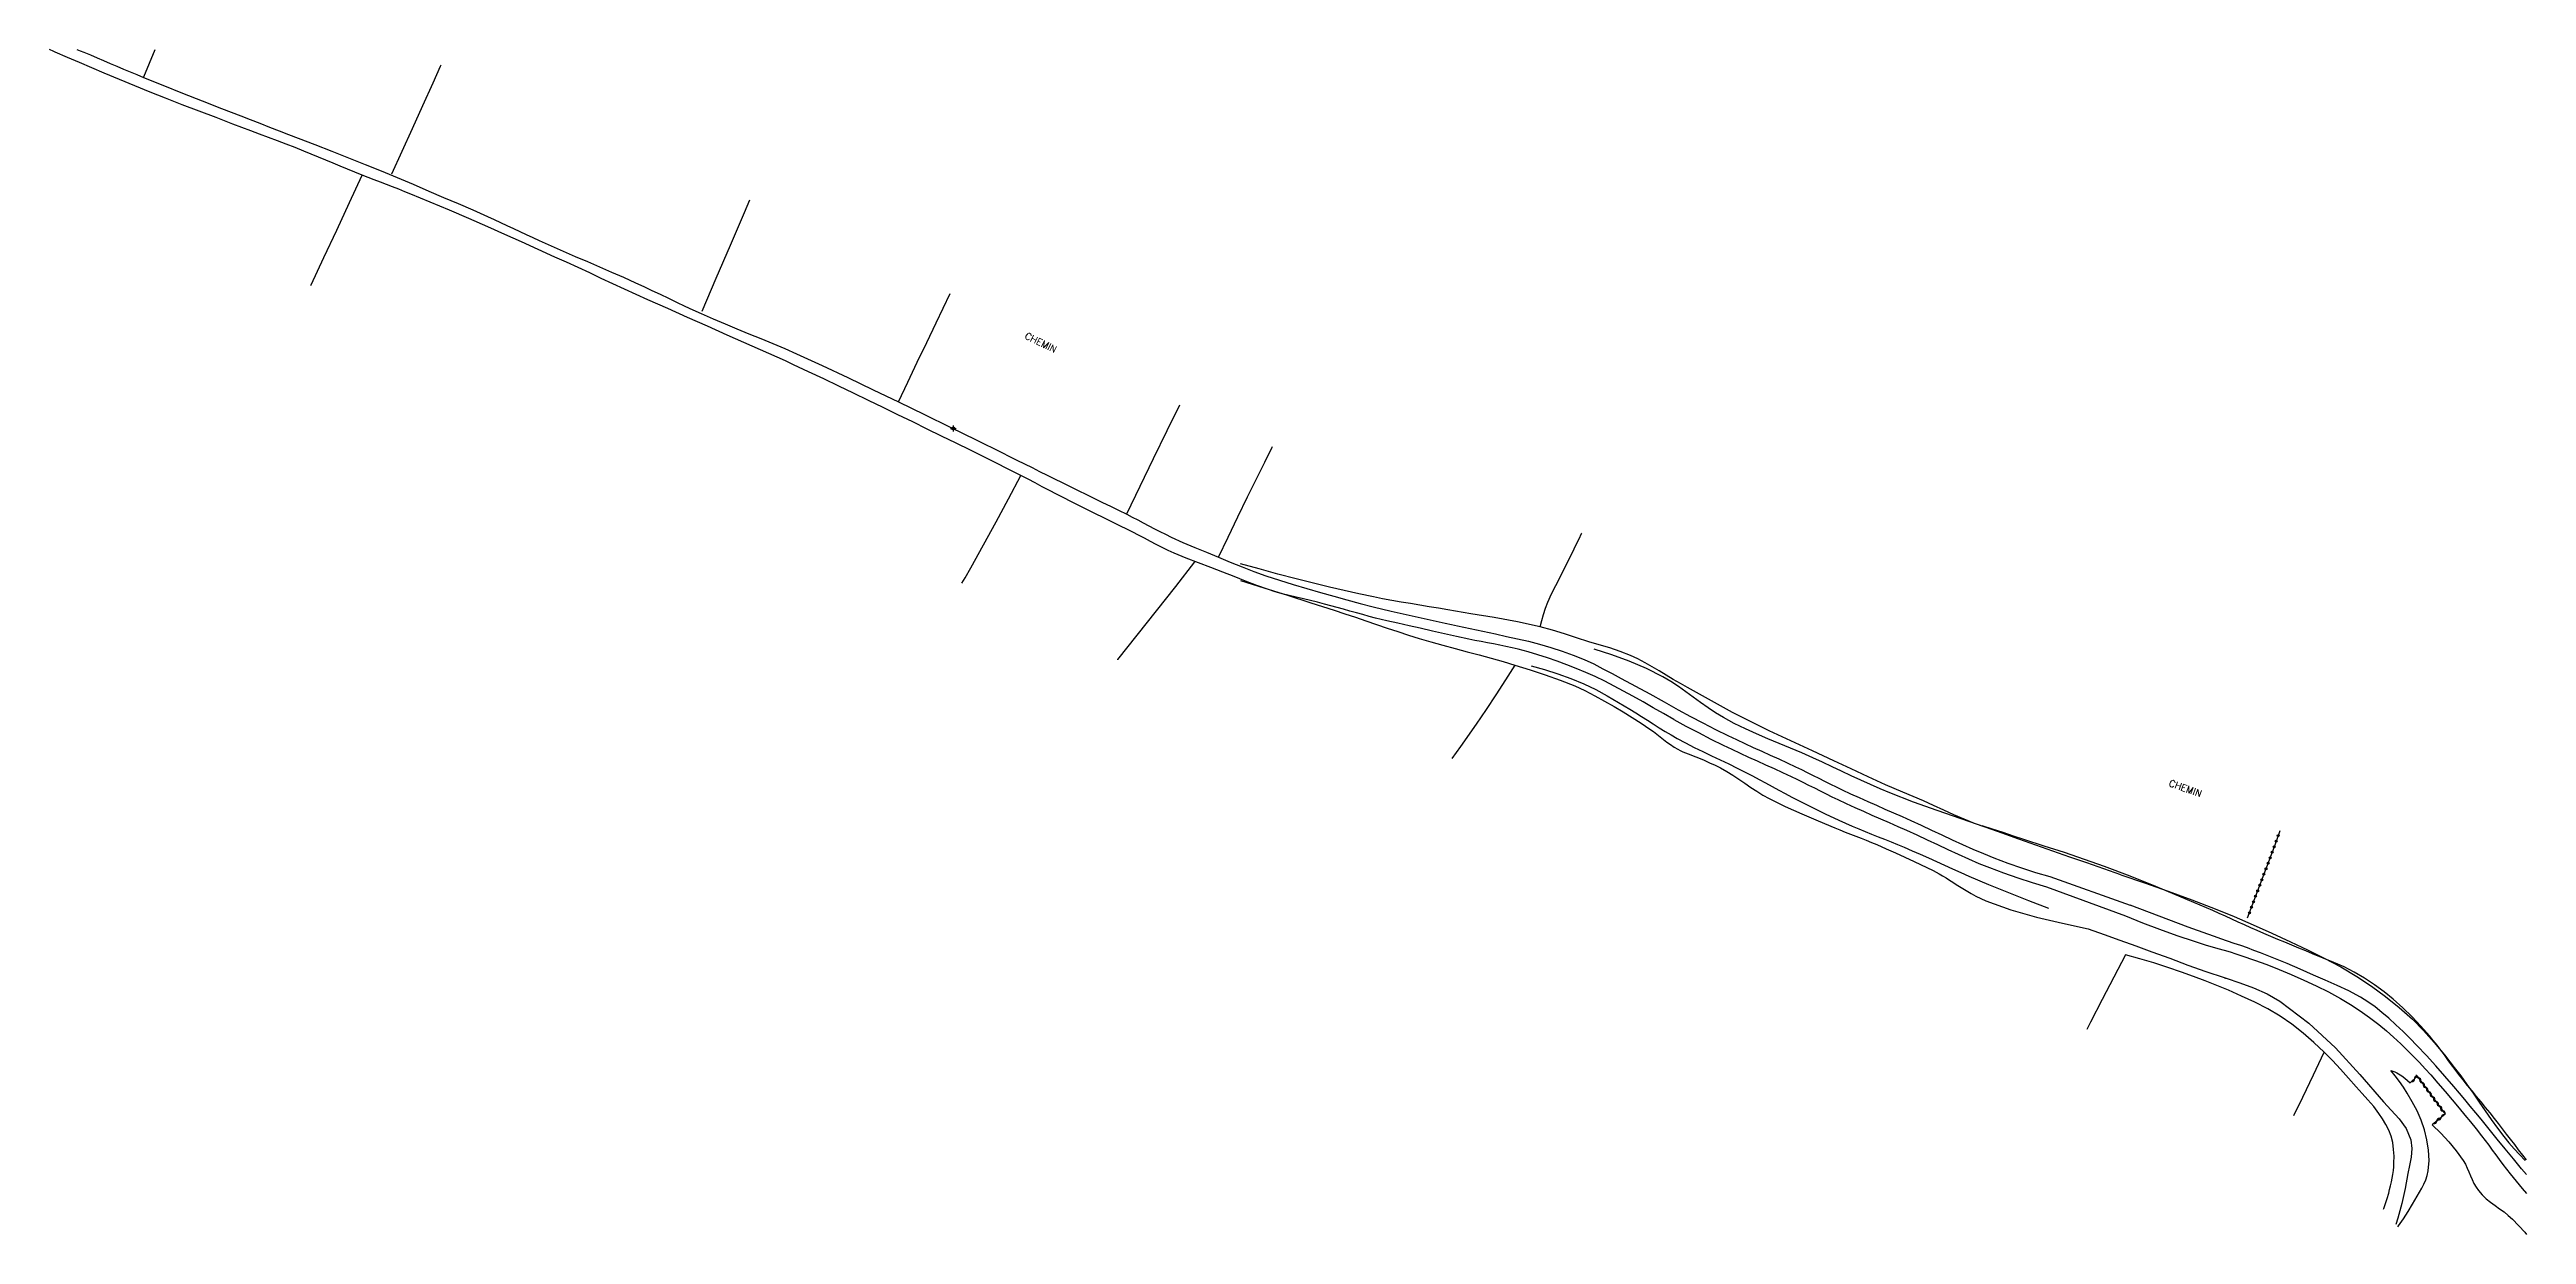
# Model space of a CAD drawing. Header units: millimetres. Extents: x 193000 to 194000, y 156000 to 157000.
# Drawn here: x 193368 to 194000, y 156369 to 156671 of the extents above; entities that cross this region are included whole.
import ezdxf
from ezdxf.enums import TextEntityAlignment as Align

# ---------------------------------------------------------------- set-up
doc = ezdxf.new("R2010")
doc.units = ezdxf.units.MM
doc.layers.get('0').update_dxf_attribs({"linetype": 'CONTINUOUS'})
for name, color, linetype in [('W0071', 7, 'CONTINUOUS'), ('W0211', 2, 'CONTINUOUS'), ('W0214', 2, 'CONTINUOUS'), ('W0300', 7, 'CONTINUOUS'), ('W0310', 3, 'CONTINUOUS'), ('W0323', 7, 'CONTINUOUS'), ('W0330', 7, 'CONTINUOUS'), ('W0853', 7, 'CONTINUOUS'), ('W0989', 7, 'CONTINUOUS')]:
    doc.layers.add(name, color=color, linetype=linetype)
doc.styles.get("Standard").update_dxf_attribs({"font": 'romans.shx', "width": 0.85})

msp = doc.modelspace()

# ---------------------------------------------------------------- texts
at = {"layer": 'W0989'}
for rotation, p in [(334.05247, (193620.78, 156596.2)), (340.23883, (193912.96, 156482.43))]:
    msp.add_text('CHEMIN', height=1.75, rotation=rotation, dxfattribs=at).set_placement(p, align=Align.MIDDLE)

# ---------------------------------------------------------------- blocks, each defined once
blk = doc.blocks.new('T853')
for p, q in [((-0.75, 0), (0.75, 0)), ((0, 0.75), (0, -0.75))]:
    blk.add_line(p, q)
blk.add_ellipse((0, 0), major_axis=(-0.265, 0.265), ratio=1, start_param=3.926991, end_param=10.210176)
blk = doc.blocks.new('t323o')
at = {"color": 0, "linetype": 'Continuous'}
for radius in [0.25, 0.15]:
    blk.add_circle((0, 0), radius, dxfattribs=at)
blk = doc.blocks.new('t310o')
at = {"color": 0, "linetype": 'Continuous'}
for centre, start, end in [((-0.5, 0.38), 216.8699, 323.1304), ((0.5, -0.37), 36.8699, 143.1303)]:
    blk.add_arc(centre, 0.625, start, end, dxfattribs=at)

# ---------------------------------------------------------------- linework, layer by layer
at = {"layer": 'W0071'}
for points in [[(193782.32, 156500.01), (193779.73, 156501.53), (193777.12, 156503.02), (193774.5, 156504.49), (193771.87, 156505.93), (193769.49, 156507.23), (193767.11, 156508.52), (193764.71, 156509.78), (193762.27, 156510.96), (193759.87, 156512.03), (193757.45, 156513.04), (193755.01, 156513.99), (193752.55, 156514.9), (193750.09, 156515.74), (193747.62, 156516.53), (193745.13, 156517.26), (193742.63, 156517.93), (193741.06, 156518.31), (193739.49, 156518.66), (193737.91, 156518.98), (193736.33, 156519.28), (193734.75, 156519.58), (193733.17, 156519.88), (193731.59, 156520.19), (193730.01, 156520.51), (193726.91, 156521.19), (193723.81, 156521.88), (193720.72, 156522.59), (193717.63, 156523.29), (193714.77, 156523.93), (193711.92, 156524.57), (193709.06, 156525.22), (193706.22, 156525.91), (193704.58, 156526.33), (193702.95, 156526.77), (193701.32, 156527.22), (193699.69, 156527.67), (193698.07, 156528.13), (193696.44, 156528.58), (193694.81, 156529.03), (193693.18, 156529.47), (193691.39, 156529.93), (193689.59, 156530.37), (193687.79, 156530.79), (193685.99, 156531.22), (193684.19, 156531.66), (193682.4, 156532.12), (193680.62, 156532.61), (193678.85, 156533.15), (193675.91, 156534.17), (193673.02, 156535.3), (193670.14, 156536.47), (193667.26, 156537.62), (193664.14, 156538.8), (193661.02, 156539.97), (193657.91, 156541.17), (193654.84, 156542.47), (193653.29, 156543.18), (193651.76, 156543.93), (193650.24, 156544.69), (193648.73, 156545.47), (193647.23, 156546.26), (193645.73, 156547.05), (193644.22, 156547.83), (193642.7, 156548.6), (193641.15, 156549.37), (193639.59, 156550.13), (193638.04, 156550.89), (193636.48, 156551.65), (193634.92, 156552.41), (193633.37, 156553.17), (193631.82, 156553.94), (193630.27, 156554.71), (193628.44, 156555.64), (193626.61, 156556.58), (193624.79, 156557.53), (193622.97, 156558.48), (193621.15, 156559.43), (193619.33, 156560.38), (193617.5, 156561.33), (193615.67, 156562.27), (193612.47, 156563.9), (193609.26, 156565.52), (193606.05, 156567.14), (193602.83, 156568.74), (193599.15, 156570.56), (193595.46, 156572.36), (193591.76, 156574.15), (193588.07, 156575.94), (193584.3, 156577.78), (193580.54, 156579.62), (193576.77, 156581.45), (193572.99, 156583.27), (193569.17, 156585.11), (193565.35, 156586.95), (193561.51, 156588.78), (193557.67, 156590.57), (193555.56, 156591.53), (193553.45, 156592.48), (193551.33, 156593.43), (193549.21, 156594.36), (193547.09, 156595.29), (193544.97, 156596.23), (193542.85, 156597.16), (193540.73, 156598.1), (193535.67, 156600.36), (193530.61, 156602.62), (193525.54, 156604.88), (193520.49, 156607.16), (193517.51, 156608.51), (193514.53, 156609.87), (193511.56, 156611.23), (193508.58, 156612.6), (193505.61, 156613.97), (193502.64, 156615.33), (193499.66, 156616.7), (193496.68, 156618.05), (193492.43, 156619.98), (193488.18, 156621.91), (193483.92, 156623.83), (193479.65, 156625.72), (193474.75, 156627.86), (193469.84, 156629.97), (193464.92, 156632.05), (193459.98, 156634.1), (193458.43, 156634.72), (193456.87, 156635.33), (193455.31, 156635.93), (193453.75, 156636.53), (193452.19, 156637.13), (193450.63, 156637.73), (193449.08, 156638.33), (193447.52, 156638.95), (193445.66, 156639.7), (193443.81, 156640.47), (193441.95, 156641.24), (193440.1, 156642.02), (193438.25, 156642.8), (193436.39, 156643.57), (193434.53, 156644.33), (193432.67, 156645.08), (193430.41, 156645.97), (193428.15, 156646.84), (193425.89, 156647.71), (193423.62, 156648.56), (193421.35, 156649.42), (193419.08, 156650.27), (193416.81, 156651.13), (193414.54, 156651.99), (193410.23, 156653.62), (193405.92, 156655.24), (193401.61, 156656.88), (193397.32, 156658.55), (193393.39, 156660.13), (193389.47, 156661.74), (193385.56, 156663.37), (193381.65, 156665.01), (193378.52, 156666.33), (193375.4, 156667.67), (193372.28, 156669.01), (193369.17, 156670.37), (193368.81, 156670.53), (193368.45, 156670.68), (193368.09, 156670.84), (193367.73, 156671)], [(193374.72, 156671), (193375.59, 156670.66), (193376.45, 156670.31), (193377.3, 156669.96), (193378.16, 156669.61), (193379.86, 156668.9), (193381.55, 156668.19), (193383.24, 156667.47), (193384.92, 156666.75), (193386.61, 156666.02), (193388.3, 156665.31), (193389.99, 156664.59), (193391.69, 156663.89), (193396.67, 156661.87), (193401.66, 156659.88), (193406.66, 156657.91), (193411.67, 156655.95), (193414.1, 156655), (193416.54, 156654.05), (193418.98, 156653.11), (193421.42, 156652.17), (193423.87, 156651.23), (193426.31, 156650.29), (193428.75, 156649.35), (193431.19, 156648.4), (193435.47, 156646.73), (193439.76, 156645.07), (193444.04, 156643.39), (193448.31, 156641.67), (193452.39, 156640.01), (193456.46, 156638.31), (193460.52, 156636.6), (193464.57, 156634.88), (193468.32, 156633.28), (193472.07, 156631.67), (193475.81, 156630.05), (193479.54, 156628.39), (193481.2, 156627.64), (193482.85, 156626.87), (193484.5, 156626.09), (193486.14, 156625.31), (193487.79, 156624.53), (193489.43, 156623.76), (193491.08, 156622.99), (193492.74, 156622.23), (193495.8, 156620.86), (193498.87, 156619.52), (193501.94, 156618.19), (193505.02, 156616.87), (193508.1, 156615.55), (193511.18, 156614.21), (193514.25, 156612.87), (193517.3, 156611.49), (193519.41, 156610.52), (193521.51, 156609.54), (193523.6, 156608.53), (193525.69, 156607.53), (193527.78, 156606.52), (193529.88, 156605.52), (193531.98, 156604.54), (193534.09, 156603.59), (193537.12, 156602.26), (193540.16, 156600.98), (193543.21, 156599.71), (193546.27, 156598.46), (193549.32, 156597.21), (193552.37, 156595.95), (193555.41, 156594.66), (193558.44, 156593.34), (193564.98, 156590.36), (193571.47, 156587.29), (193577.95, 156584.18), (193584.42, 156581.07), (193591.04, 156577.86), (193597.65, 156574.63), (193604.25, 156571.38), (193610.84, 156568.12), (193612.77, 156567.17), (193614.69, 156566.21), (193616.61, 156565.25), (193618.54, 156564.29), (193620.46, 156563.33), (193622.38, 156562.37), (193624.3, 156561.42), (193626.23, 156560.46), (193628.28, 156559.45), (193630.34, 156558.44), (193632.4, 156557.44), (193634.46, 156556.44), (193636.52, 156555.43), (193638.58, 156554.43), (193640.64, 156553.41), (193642.69, 156552.39), (193644.11, 156551.67), (193645.52, 156550.93), (193646.93, 156550.19), (193648.34, 156549.45), (193649.75, 156548.71), (193651.17, 156547.98), (193652.59, 156547.27), (193654.03, 156546.58), (193657.03, 156545.22), (193660.05, 156543.93), (193663.09, 156542.68), (193666.14, 156541.43), (193669.14, 156540.2), (193672.15, 156538.98), (193675.18, 156537.8), (193678.23, 156536.69), (193681.7, 156535.53), (193685.19, 156534.44), (193688.69, 156533.41), (193692.2, 156532.39), (193695.55, 156531.45), (193698.91, 156530.53), (193702.27, 156529.65), (193705.64, 156528.8), (193710.21, 156527.69), (193714.79, 156526.64), (193719.37, 156525.62), (193723.95, 156524.61), (193725.56, 156524.25), (193727.16, 156523.9), (193728.77, 156523.56), (193730.38, 156523.22), (193731.98, 156522.87), (193733.59, 156522.53), (193735.19, 156522.18), (193736.8, 156521.83), (193739.62, 156521.21), (193742.45, 156520.61), (193745.27, 156519.97), (193748.06, 156519.23), (193750.96, 156518.36), (193753.84, 156517.43), (193756.69, 156516.41), (193759.5, 156515.28), (193761.91, 156514.18), (193764.27, 156512.97), (193766.6, 156511.72), (193768.93, 156510.47), (193772.59, 156508.51), (193776.24, 156506.52), (193779.88, 156504.51), (193783.5, 156502.47)], [(193782.32, 156500.01), (193785.46, 156498.32), (193788.62, 156496.66), (193791.79, 156495.03), (193794.99, 156493.45), (193797.13, 156492.42), (193799.29, 156491.41), (193801.45, 156490.42), (193803.62, 156489.44), (193805.79, 156488.47), (193807.96, 156487.49), (193810.12, 156486.49), (193812.28, 156485.48), (193813.77, 156484.76), (193815.26, 156484.02), (193816.75, 156483.28), (193818.23, 156482.53), (193819.71, 156481.78), (193821.2, 156481.04), (193822.69, 156480.31), (193824.19, 156479.59), (193826.37, 156478.58), (193828.55, 156477.58), (193830.74, 156476.6), (193832.93, 156475.63), (193835.13, 156474.66), (193837.33, 156473.69), (193839.52, 156472.72), (193841.71, 156471.74), (193844.36, 156470.54), (193847, 156469.31), (193849.63, 156468.07), (193852.27, 156466.84), (193854.91, 156465.62), (193857.57, 156464.44), (193860.25, 156463.29), (193862.95, 156462.2), (193866.54, 156460.84), (193870.16, 156459.58), (193873.81, 156458.41), (193877.48, 156457.32)], [(193783.5, 156502.47), (193786.64, 156500.78), (193789.79, 156499.12), (193792.97, 156497.49), (193796.16, 156495.91), (193798.31, 156494.87), (193800.46, 156493.87), (193802.63, 156492.88), (193804.8, 156491.9), (193806.97, 156490.93), (193809.14, 156489.95), (193811.3, 156488.95), (193813.45, 156487.94), (193814.94, 156487.22), (193816.42, 156486.49), (193817.9, 156485.74), (193819.38, 156485), (193820.85, 156484.25), (193822.33, 156483.52), (193823.82, 156482.79), (193825.31, 156482.08), (193827.49, 156481.06), (193829.67, 156480.07), (193831.86, 156479.08), (193834.05, 156478.11), (193836.25, 156477.14), (193838.44, 156476.18), (193840.64, 156475.21), (193842.83, 156474.23), (193845.48, 156473.02), (193848.11, 156471.8), (193850.75, 156470.56), (193853.38, 156469.33), (193856.03, 156468.11), (193858.69, 156466.92), (193861.37, 156465.78), (193864.07, 156464.68), (193867.58, 156463.36), (193871.12, 156462.13), (193874.7, 156460.98), (193878.3, 156459.92)], [(193877.48, 156457.32), (193897.67, 156449.87)], [(193878.3, 156459.92), (193898.8, 156452.64)], [(193897.67, 156449.87), (193902, 156448.15), (193906.36, 156446.49), (193910.74, 156444.9), (193915.15, 156443.39), (193916.67, 156442.89), (193918.2, 156442.43), (193919.73, 156441.99), (193921.26, 156441.56), (193922.8, 156441.13), (193924.33, 156440.68), (193925.85, 156440.22), (193927.37, 156439.72), (193930.55, 156438.61), (193933.71, 156437.46), (193936.85, 156436.24), (193939.96, 156434.94), (193943.17, 156433.52), (193946.35, 156432.05), (193949.49, 156430.48), (193952.57, 156428.79), (193955.09, 156427.26), (193957.56, 156425.65), (193959.97, 156423.94), (193962.32, 156422.16), (193964.24, 156420.57), (193966.09, 156418.92), (193967.9, 156417.21), (193969.68, 156415.48), (193971.19, 156413.97), (193972.67, 156412.43), (193974.12, 156410.87), (193975.55, 156409.3), (193977.41, 156407.2), (193979.25, 156405.09), (193981.06, 156402.95), (193982.86, 156400.8), (193984.3, 156399.06), (193985.74, 156397.3), (193987.15, 156395.53), (193988.55, 156393.75), (193989.47, 156392.55), (193990.38, 156391.33), (193991.28, 156390.11), (193992.17, 156388.89), (193993.06, 156387.67), (193993.97, 156386.45), (193994.89, 156385.25), (193995.83, 156384.06), (193998.92, 156380.32), (194000, 156379.07)], [(193964.83, 156423.78), (193963.12, 156425.24), (193961.35, 156426.63), (193959.5, 156427.92), (193957.6, 156429.12), (193954.69, 156430.72), (193951.68, 156432.13), (193948.64, 156433.46), (193945.6, 156434.78), (193942.25, 156436.26), (193938.88, 156437.7), (193935.49, 156439.1), (193932.08, 156440.45), (193930.42, 156441.08), (193928.75, 156441.69), (193927.07, 156442.29), (193925.38, 156442.87), (193923.7, 156443.45), (193922.02, 156444.03), (193920.34, 156444.62), (193918.66, 156445.22), (193913.68, 156447.04), (193908.71, 156448.89), (193903.75, 156450.75), (193898.8, 156452.64)], [(194000, 156383.85), (193998.74, 156385.36), (193996.66, 156387.88), (193994.59, 156390.4), (193992.51, 156392.92), (193991.14, 156394.6), (193989.77, 156396.28), (193988.4, 156397.96), (193987.04, 156399.64), (193985.67, 156401.32), (193984.29, 156403), (193982.9, 156404.66), (193981.49, 156406.31), (193979.17, 156408.98), (193976.84, 156411.64), (193974.46, 156414.26), (193972.03, 156416.83), (193970.28, 156418.62), (193968.49, 156420.37), (193966.68, 156422.09), (193964.83, 156423.78)]]:
    msp.add_lwpolyline(points, dxfattribs=at)
at = {"layer": 'W0211'}
for points in [[(193861.8, 156472.52), (193859.12, 156473.5), (193856.47, 156474.57), (193853.85, 156475.7), (193851.25, 156476.87), (193848.66, 156478.06), (193846.06, 156479.23), (193843.45, 156480.37), (193840.81, 156481.45), (193836.35, 156483.32), (193831.96, 156485.35), (193827.6, 156487.44), (193823.23, 156489.5), (193817.71, 156492.03), (193812.19, 156494.56), (193806.69, 156497.14), (193801.24, 156499.81), (193797.35, 156501.83), (193793.5, 156503.91), (193789.67, 156506.03), (193785.84, 156508.15), (193784.02, 156509.18), (193782.22, 156510.25), (193780.44, 156511.33), (193778.65, 156512.41), (193776.85, 156513.48), (193775.02, 156514.5), (193773.17, 156515.47), (193771.27, 156516.36), (193768.66, 156517.39), (193765.98, 156518.26), (193763.29, 156519.05), (193760.62, 156519.86), (193757.55, 156520.87), (193754.48, 156521.88), (193751.4, 156522.84), (193748.27, 156523.69), (193742.41, 156524.97), (193736.49, 156526.02), (193730.56, 156526.98), (193724.65, 156527.98), (193722.28, 156528.39), (193719.9, 156528.8), (193717.53, 156529.19), (193715.15, 156529.58), (193712.77, 156529.98), (193710.4, 156530.4), (193708.03, 156530.83), (193705.67, 156531.3), (193701.92, 156532.08), (193698.18, 156532.92), (193694.45, 156533.8), (193690.73, 156534.7), (193685.98, 156535.9), (193681.23, 156537.14), (193676.5, 156538.42), (193671.77, 156539.75)], [(193671.76, 156535.45), (193677.74, 156533.59), (193683.72, 156531.72), (193689.69, 156529.82), (193695.65, 156527.9), (193698.36, 156527.01), (193701.07, 156526.1), (193703.77, 156525.18), (193706.47, 156524.25), (193709.17, 156523.33), (193711.88, 156522.43), (193714.59, 156521.55), (193717.32, 156520.7), (193720.36, 156519.8), (193723.43, 156518.95), (193726.5, 156518.13), (193729.57, 156517.32), (193732.64, 156516.51), (193735.71, 156515.68), (193738.77, 156514.82), (193741.81, 156513.9), (193745.66, 156512.68), (193749.5, 156511.43), (193753.3, 156510.08), (193757.05, 156508.56), (193759.62, 156507.37), (193762.15, 156506.08), (193764.63, 156504.72), (193767.09, 156503.32), (193769.43, 156501.94), (193771.73, 156500.52), (193774.01, 156499.05), (193776.26, 156497.55), (193777.15, 156496.92), (193778.03, 156496.27), (193778.89, 156495.59), (193779.74, 156494.91), (193780.61, 156494.24), (193781.49, 156493.6), (193782.4, 156492.98), (193783.34, 156492.42), (193783.98, 156492.09), (193784.64, 156491.79), (193785.31, 156491.51), (193785.98, 156491.26), (193786.66, 156491.01), (193787.33, 156490.77), (193788, 156490.51), (193788.67, 156490.23), (193790.07, 156489.62), (193791.48, 156488.99), (193792.88, 156488.34), (193794.25, 156487.64), (193795.85, 156486.73), (193797.41, 156485.76), (193798.95, 156484.75), (193800.47, 156483.72), (193802, 156482.69), (193803.54, 156481.69), (193805.11, 156480.73), (193806.71, 156479.83), (193810.81, 156477.77), (193814.99, 156475.9), (193819.2, 156474.13), (193823.42, 156472.36), (193824.75, 156471.81), (193826.1, 156471.27), (193827.44, 156470.74), (193828.79, 156470.22), (193830.14, 156469.7), (193831.49, 156469.18), (193832.83, 156468.64), (193834.17, 156468.08), (193836.57, 156467.03), (193838.96, 156465.96), (193841.34, 156464.86), (193843.71, 156463.74), (193845.32, 156462.99), (193846.93, 156462.23), (193848.52, 156461.44), (193850.09, 156460.61), (193850.97, 156460.1), (193851.84, 156459.57), (193852.69, 156459.03), (193853.54, 156458.48), (193854.39, 156457.92), (193855.24, 156457.38), (193856.1, 156456.84), (193856.98, 156456.33), (193858.22, 156455.63), (193859.47, 156454.94), (193860.74, 156454.29), (193862.04, 156453.7), (193868.42, 156451.4), (193874.94, 156449.56), (193881.53, 156448.02), (193888.13, 156446.61)], [(194000, 156387.6), (193999.04, 156388.83), (193998.01, 156390.17), (193996.99, 156391.51), (193995.96, 156392.86), (193994.93, 156394.2), (193993.9, 156395.54), (193992.86, 156396.87), (193991.82, 156398.2), (193990.7, 156399.61), (193989.56, 156401.02), (193988.42, 156402.42), (193987.28, 156403.81), (193986.13, 156405.21), (193984.99, 156406.61), (193983.86, 156408.02), (193982.74, 156409.43), (193981.79, 156410.66), (193980.87, 156411.9), (193979.95, 156413.15), (193979.04, 156414.4), (193978.12, 156415.65), (193977.18, 156416.89), (193976.22, 156418.1), (193975.22, 156419.29), (193973.04, 156421.74), (193970.8, 156424.13), (193968.46, 156426.43), (193966.01, 156428.61), (193963.65, 156430.52), (193961.2, 156432.31), (193958.66, 156433.98), (193956.05, 156435.53), (193953.46, 156436.85), (193950.79, 156438), (193948.1, 156439.08), (193945.42, 156440.19), (193943.65, 156440.94), (193941.88, 156441.68), (193940.1, 156442.41), (193938.33, 156443.14), (193936.55, 156443.87), (193934.77, 156444.61), (193933, 156445.36), (193931.24, 156446.12), (193929.62, 156446.83), (193928.01, 156447.56), (193926.41, 156448.3), (193924.8, 156449.05), (193923.2, 156449.79), (193921.59, 156450.53), (193919.98, 156451.25), (193918.36, 156451.96), (193911.9, 156454.7), (193905.41, 156457.39), (193898.88, 156459.99), (193892.32, 156462.48), (193887.2, 156464.3), (193882.05, 156466.02), (193876.88, 156467.69), (193871.73, 156469.38), (193869.05, 156470.26), (193866.38, 156471.13), (193863.7, 156472), (193861.02, 156472.86)], [(193888.13, 156446.61), (193892.18, 156445.14), (193896.24, 156443.67), (193900.3, 156442.21), (193904.36, 156440.74), (193908.97, 156439.06), (193913.57, 156437.34), (193918.19, 156435.67), (193922.85, 156434.12), (193922.91, 156434.11), (193922.97, 156434.09), (193923.02, 156434.08), (193923.08, 156434.06), (193923.14, 156434.05), (193923.2, 156434.03), (193923.26, 156434.02), (193923.31, 156434), (193926.83, 156432.79), (193930.35, 156431.52), (193933.8, 156430.02), (193937.06, 156428.14), (193944.47, 156422.53), (193951.22, 156416.17), (193957.49, 156409.38), (193963.52, 156402.46), (193965.47, 156400.3), (193967.48, 156398.07), (193969.26, 156395.58), (193970.45, 156392.76), (193970.75, 156390.55), (193970.55, 156388.33), (193970.12, 156386.18), (193969.72, 156384.1), (193969.02, 156380.29), (193968.17, 156376.51), (193967.18, 156372.76), (193966.67, 156371.09)], [(193965.37, 156410.44), (193965.89, 156410.26), (193966.4, 156410.05), (193966.89, 156409.81), (193967.37, 156409.54), (193968.16, 156409.04), (193968.92, 156408.48), (193969.64, 156407.89), (193970.33, 156407.25)], [(193975.92, 156396.54), (193978.11, 156394.45), (193980.17, 156392.22), (193982.09, 156389.88), (193983.86, 156387.42), (193984.42, 156386.5), (193984.9, 156385.53), (193985.32, 156384.55), (193985.72, 156383.56), (193986.14, 156382.57), (193986.59, 156381.59), (193987.12, 156380.64), (193987.75, 156379.76), (193988.7, 156378.69), (193989.74, 156377.71), (193990.85, 156376.81), (193991.99, 156375.97), (193993.14, 156375.15), (193994.27, 156374.32), (193995.37, 156373.43), (193996.41, 156372.47), (193999.55, 156369.12), (194000, 156368.58)]]:
    msp.add_lwpolyline(points, dxfattribs=at)
at = {"layer": 'W0214'}
msp.add_lwpolyline([(193967.14, 156370.51), (193967.36, 156370.8), (193968.61, 156372.59), (193969.79, 156374.42), (193970.9, 156376.3), (193971.49, 156377.32), (193972.1, 156378.32), (193972.7, 156379.33), (193973.27, 156380.35), (193973.81, 156381.42), (193974.28, 156382.51), (193974.67, 156383.65), (193974.94, 156384.82), (193975.18, 156387.47), (193975.03, 156390.13), (193974.59, 156392.73), (193973.97, 156395.27), (193973.14, 156397.74), (193972.07, 156400.11), (193970.85, 156402.39), (193969.56, 156404.62), (193968.61, 156406.15), (193967.6, 156407.63), (193966.52, 156409.06), (193965.37, 156410.44)], dxfattribs=at)
at = {"layer": 'W0300'}
for points in [[(193896.47, 156460.36), (193892.14, 156461.88), (193887.8, 156463.4), (193883.47, 156464.91), (193879.13, 156466.42), (193874.79, 156467.93), (193870.46, 156469.45), (193866.13, 156470.98), (193861.8, 156472.52), (193855.71, 156474.66), (193849.6, 156476.78), (193843.51, 156478.95), (193837.48, 156481.29), (193834.99, 156482.33), (193832.52, 156483.41), (193830.06, 156484.52), (193827.62, 156485.66), (193825.18, 156486.8), (193822.74, 156487.95), (193820.3, 156489.09), (193817.85, 156490.21), (193814.99, 156491.48), (193812.11, 156492.7), (193809.22, 156493.9), (193806.34, 156495.11), (193803.46, 156496.35), (193800.61, 156497.65), (193797.79, 156499.02), (193795.02, 156500.49), (193793.02, 156501.69), (193791.08, 156502.98), (193789.2, 156504.34), (193787.33, 156505.73), (193785.46, 156507.11), (193783.56, 156508.46), (193781.61, 156509.73), (193779.59, 156510.88), (193775.34, 156513), (193770.99, 156514.88), (193766.55, 156516.54), (193762.03, 156517.96)], [(193745.92, 156513.67), (193749.36, 156512.76), (193752.76, 156511.7), (193756.1, 156510.49), (193759.39, 156509.13), (193762.41, 156507.67), (193765.34, 156506.05), (193768.22, 156504.35), (193771.09, 156502.65), (193772.62, 156501.73), (193774.13, 156500.79), (193775.63, 156499.84), (193777.12, 156498.88), (193778.62, 156497.92), (193780.13, 156496.97), (193781.66, 156496.06), (193783.2, 156495.17), (193785.36, 156494.01), (193787.53, 156492.9), (193789.73, 156491.82), (193791.94, 156490.77), (193794.15, 156489.72), (193796.36, 156488.67), (193798.55, 156487.6), (193800.74, 156486.5), (193802.43, 156485.62), (193804.1, 156484.72), (193805.78, 156483.81), (193807.45, 156482.9), (193809.12, 156481.98), (193810.79, 156481.08), (193812.48, 156480.19), (193814.17, 156479.32), (193817.57, 156477.62), (193821, 156475.96), (193824.44, 156474.35), (193827.91, 156472.78), (193829.55, 156472.08), (193831.19, 156471.4), (193832.85, 156470.73), (193834.51, 156470.08), (193836.17, 156469.43), (193837.82, 156468.78), (193839.48, 156468.11), (193841.12, 156467.42), (193843.2, 156466.52), (193845.27, 156465.61), (193847.33, 156464.67), (193849.39, 156463.73), (193851.44, 156462.79), (193853.51, 156461.86), (193855.58, 156460.95), (193857.65, 156460.05), (193862.72, 156457.92), (193867.8, 156455.84), (193872.9, 156453.81), (193878.02, 156451.82)], [(193896.47, 156460.36), (193902.53, 156458.34), (193908.57, 156456.22), (193914.56, 156454), (193920.52, 156451.68), (193925.39, 156449.7), (193930.22, 156447.64), (193935.03, 156445.5), (193939.79, 156443.27), (193944.09, 156441.21), (193948.37, 156439.09), (193952.6, 156436.85), (193956.7, 156434.39), (193960.42, 156431.91), (193964.04, 156429.29), (193967.54, 156426.49), (193970.88, 156423.51), (193973.76, 156420.61), (193976.46, 156417.55), (193979.04, 156414.39), (193981.57, 156411.2), (193983.22, 156409.04), (193984.81, 156406.84), (193986.36, 156404.61), (193987.89, 156402.36), (193989.42, 156400.12), (193990.98, 156397.89), (193992.58, 156395.69), (193994.24, 156393.54), (193995.53, 156391.98), (193996.86, 156390.44), (193998.23, 156388.95), (193999.64, 156387.49)]]:
    msp.add_lwpolyline(points, dxfattribs=at)
at = {"layer": 'W0310'}
for points in [[(193970.33, 156407.25), (193972.14, 156408.95), (193979.25, 156399.3)], [(193979.25, 156399.3), (193975.92, 156396.54)]]:
    msp.add_lwpolyline(points, dxfattribs=at)
at = {"layer": 'W0323'}
msp.add_lwpolyline([(193937.08, 156471.63), (193935.77, 156467.92), (193928.74, 156449.29)], dxfattribs=at)
at = {"layer": 'W0330'}
for points in [[(193391.78, 156664.06), (193394.67, 156671)], [(193455.11, 156639.26), (193457.77, 156645.07), (193460.41, 156650.87), (193463.05, 156656.69), (193465.67, 156662.51), (193466.62, 156664.63), (193467.57, 156666.75), (193467.73, 156667.1)], [(193434.45, 156610.81), (193434.51, 156610.93), (193437.77, 156617.93), (193441.03, 156624.93), (193444.27, 156631.94), (193447.51, 156638.95)], [(193546.41, 156632.54), (193545.05, 156629.36), (193541.45, 156620.95), (193537.85, 156612.54), (193534.25, 156604.13)], [(193584.42, 156581.07), (193586.83, 156586.12), (193589.24, 156591.18), (193591.65, 156596.24), (193594.07, 156601.29), (193597.63, 156608.73)], [(193656.16, 156580.25), (193652.92, 156573.66), (193649.47, 156566.58), (193646.05, 156559.49), (193642.66, 156552.39)], [(193666.14, 156541.43), (193668.6, 156546.57), (193671.07, 156551.7), (193673.56, 156556.82), (193676.07, 156561.93), (193677.94, 156565.72), (193679.82, 156569.5), (193679.92, 156569.69)], [(193600.65, 156534.83), (193601.42, 156536.16), (193602.87, 156538.7), (193606.15, 156544.55), (193609.37, 156550.43), (193612.55, 156556.34), (193615.67, 156562.27)], [(193748.27, 156523.69), (193748.66, 156525.27), (193749.12, 156526.84), (193749.63, 156528.39), (193750.2, 156529.92), (193751.15, 156532.1), (193752.21, 156534.24), (193753.31, 156536.35), (193754.39, 156538.47), (193755.02, 156539.75), (193755.65, 156541.03), (193756.28, 156542.31), (193756.91, 156543.59), (193757.54, 156544.88), (193758.17, 156546.16), (193758.8, 156547.44), (193758.88, 156547.59)], [(193640.46, 156515.26), (193640.47, 156515.28), (193645.4, 156521.5), (193650.3, 156527.74), (193655.2, 156533.99), (193660.08, 156540.25)], [(193741.81, 156513.9), (193739.39, 156510.09), (193736.93, 156506.3), (193734.43, 156502.54), (193731.89, 156498.8), (193727.91, 156493.13), (193725.7, 156490.09)], [(193897.69, 156439.95), (193894.68, 156434.25), (193891.69, 156428.53), (193888.72, 156422.79), (193887.75, 156420.89)], [(193963.48, 156374.99), (193963.55, 156375.19), (193964.03, 156376.48), (193964.47, 156377.78), (193964.83, 156379.1), (193965.07, 156380.05), (193965.29, 156381.01), (193965.51, 156381.97), (193965.71, 156382.93), (193965.88, 156383.91), (193966.02, 156384.88), (193966.12, 156385.87), (193966.18, 156386.85), (193966.19, 156388.57), (193966.1, 156390.29), (193965.87, 156392.01), (193965.45, 156393.69), (193964.86, 156395.22), (193964.1, 156396.68), (193963.24, 156398.07), (193962.34, 156399.42), (193961, 156401.21), (193959.55, 156402.92), (193958.04, 156404.57), (193956.55, 156406.23), (193954.56, 156408.5), (193952.56, 156410.77), (193950.51, 156412.99), (193948.36, 156415.12), (193945.7, 156417.58), (193942.96, 156419.95), (193940.12, 156422.21), (193937.14, 156424.28), (193933.94, 156426.17), (193930.64, 156427.85), (193927.27, 156429.4), (193923.9, 156430.89), (193920.96, 156432.15), (193917.98, 156433.33), (193914.99, 156434.45), (193911.97, 156435.52), (193908.43, 156436.72), (193904.87, 156437.86), (193901.29, 156438.94), (193897.69, 156439.95)], [(193940.58, 156398.94), (193942.88, 156403.59), (193945.65, 156409.34), (193948.36, 156415.12)]]:
    msp.add_lwpolyline(points, dxfattribs=at)

# ---------------------------------------------------------------- block references
at = {"layer": 'W0310'}
for p, rotation in [((193971.42, 156408.28), 43.28702241890529), ((193972.44, 156408.54), 306.3655312815749), ((193973.33, 156407.33), 306.3655312815749), ((193974.22, 156406.12), 306.3655312815749), ((193975.11, 156404.92), 306.3655312815749), ((193976, 156403.71), 306.3655312815749), ((193976.89, 156402.5), 306.3655312815749), ((193977.08, 156397.5), 219.5441111464984), ((193977.78, 156401.29), 306.3655312815749), ((193978.23, 156398.45), 219.5441111464984), ((193978.67, 156400.08), 306.3655312815749)]:
    msp.add_blockref('t310o', p, dxfattribs=dict(at, rotation=rotation))
at = {"layer": 'W0323'}
for p, rotation in [((193935.63, 156467.53), 249.3160295645873), ((193936.13, 156468.94), 250.5022887473925), ((193936.64, 156470.36), 250.5022887473925), ((193932.98, 156460.52), 249.3160295645873), ((193933.51, 156461.92), 249.3160295645873), ((193934.04, 156463.32), 249.3160295645873), ((193934.57, 156464.73), 249.3160295645873), ((193935.1, 156466.13), 249.3160295645873), ((193930.86, 156454.9), 249.3160295645873), ((193931.39, 156456.31), 249.3160295645873), ((193931.92, 156457.71), 249.3160295645873), ((193932.45, 156459.11), 249.3160295645873), ((193929.27, 156450.69), 249.3160295645873), ((193929.8, 156452.1), 249.3160295645873), ((193930.33, 156453.5), 249.3160295645873)]:
    msp.add_blockref('t323o', p, dxfattribs=dict(at, rotation=rotation))
at = {"layer": 'W0853'}
msp.add_blockref('T853', (193598.43, 156574.3), dxfattribs=at)

msp.set_redraw_order([(e.dxf.handle, doc.entitydb.next_handle()) for e in msp.query("TEXT MTEXT ATTDEF DIMENSION ARC_DIMENSION")])  # texts and dimensions are drawn at this point

doc.saveas('drawing.dxf')
